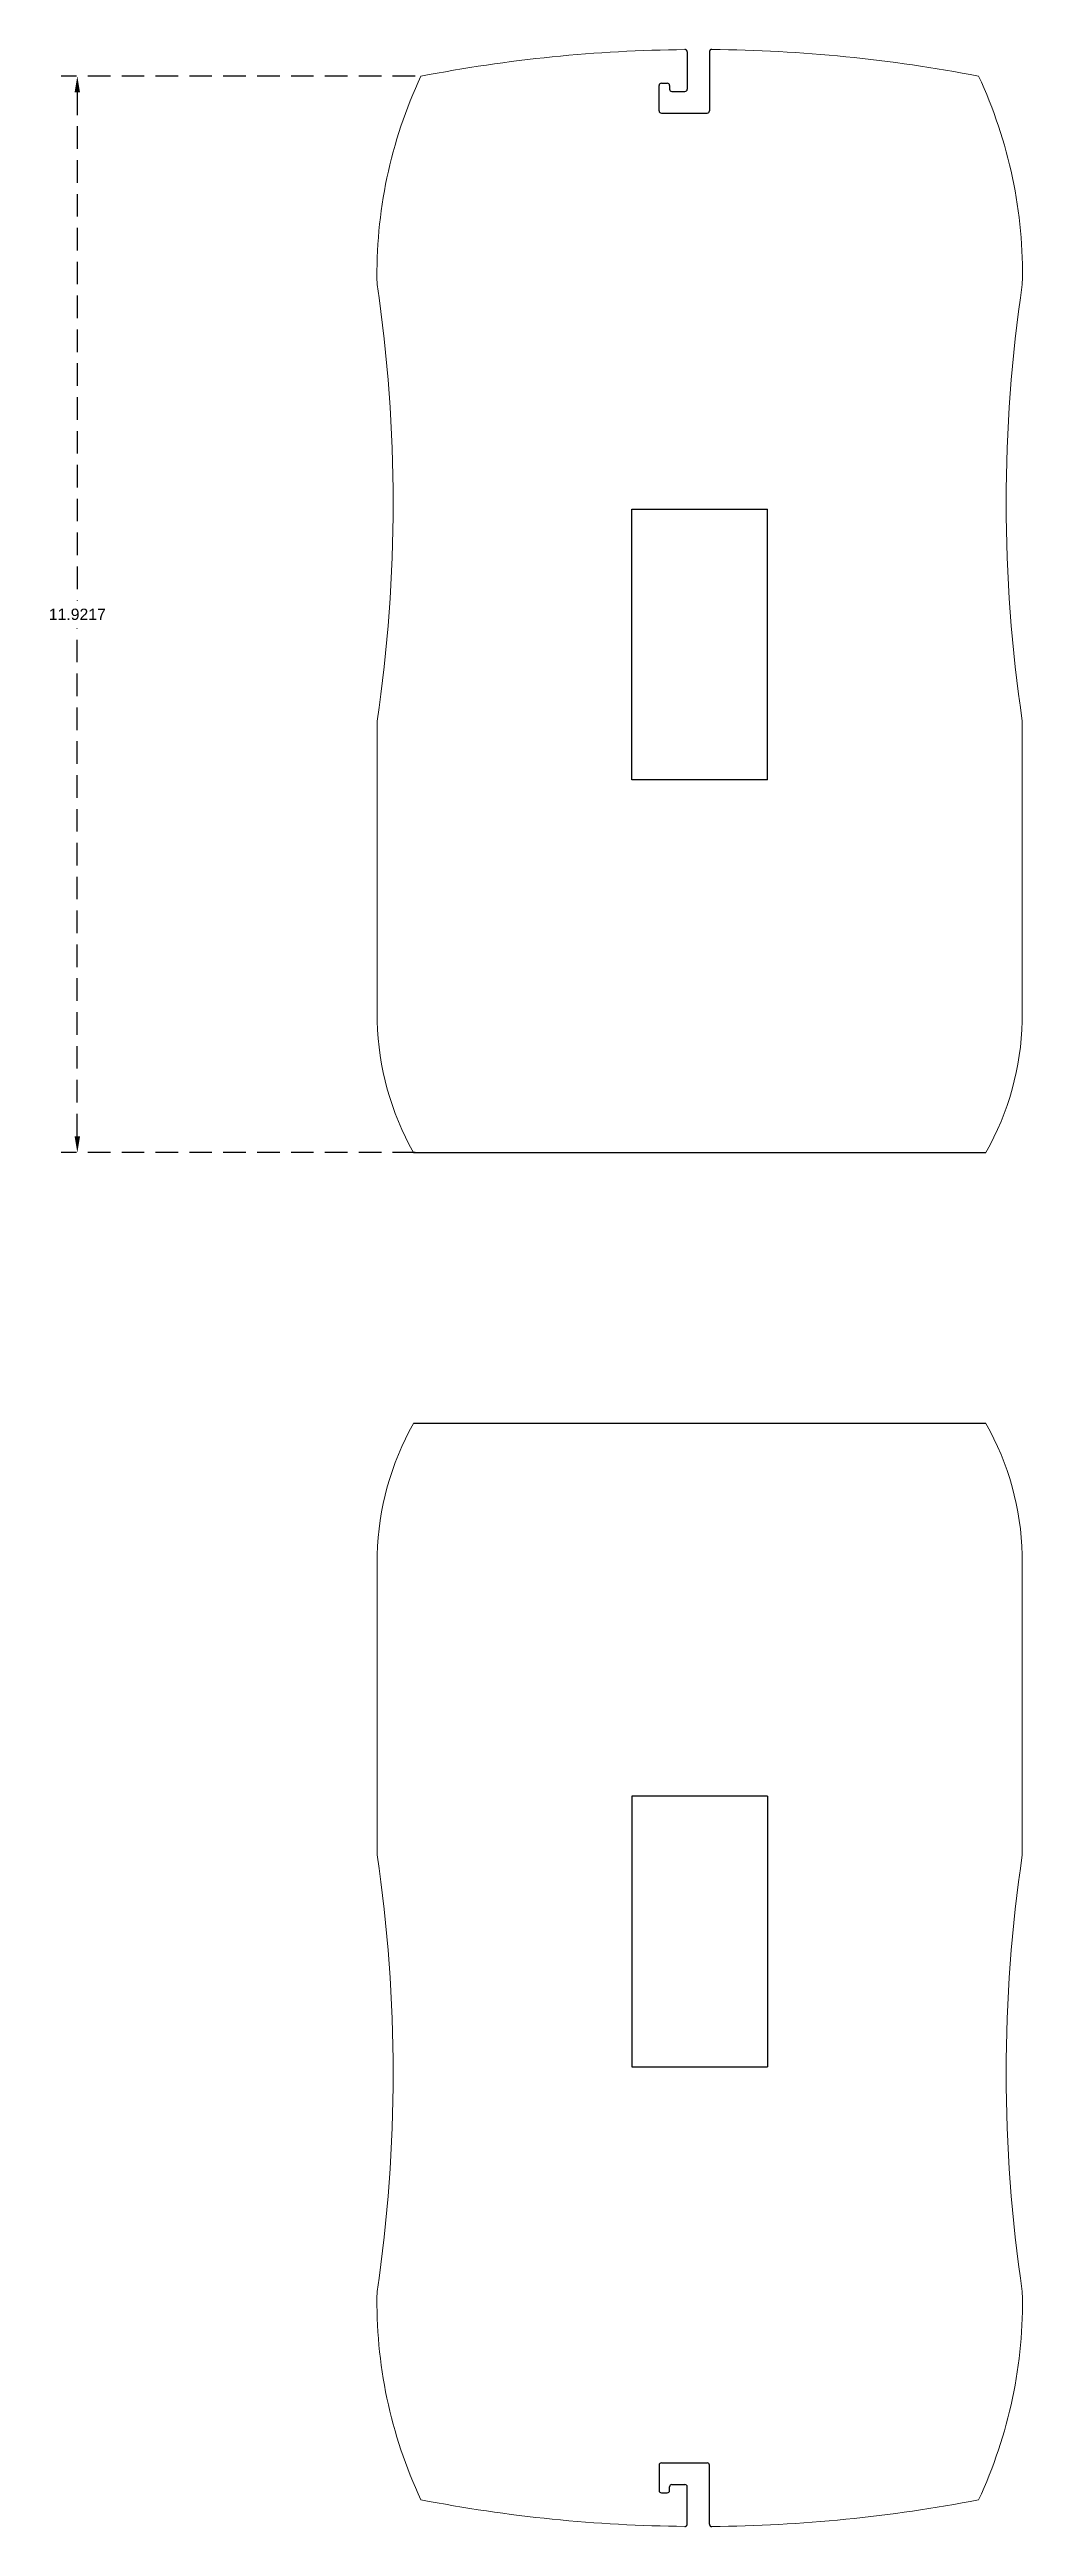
# Model space of a CAD drawing. Header units: inches. Extents: x 5 to 559, y 1 to 314.
# Drawn here: x 275.66 to 286.43, y 32.54 to 59.97 of the extents above; entities that cross this region are included whole.
import ezdxf

# ---------------------------------------------------------------- set-up
doc = ezdxf.new("R2010")
doc.units = ezdxf.units.IN
doc.header["$MEASUREMENT"] = 0
doc.linetypes.add('HIDDEN', pattern=[0.375, 0.25, -0.125])
doc.layers.add('cut', color=1, linetype='Continuous')
doc.layers.add('each', color=1, linetype='HIDDEN')
doc.layers.add('Laser cut', color=1, linetype='Continuous', lineweight=5)
doc.styles.get("Standard").update_dxf_attribs({"font": 'arial.ttf'})
doc.dimstyles.get("Standard").update_dxf_attribs({"dimtxt": 0.125, "dimasz": 0.18, "dimexe": 0.18, "dimexo": 0.0625, "dimgap": 0.09, "dimtad": 0, "dimtih": 1, "dimtoh": 1, "dimdec": 4, "dimzin": 0, "dimdsep": 46, "dimtxsty": 'Standard', "dimcen": 0.09, "dimadec": 0, "dimazin": 0, "dimtfac": 1, "dimtdec": 4, "dimtofl": 0, "dimtmove": 0, "dimatfit": 3, "dimfxl": 1, "dimtolj": 1, "dimtzin": 0, "dimarcsym": 0})

msp = doc.modelspace()

# ---------------------------------------------------------------- blocks, each defined once
blk = doc.blocks.new('*D83')
at = {"layer": 'Defpoints', "color": 0, "transparency": 16777216}
for p in [(279.773, 59.675), (275.97, 47.753), (279.773, 47.753)]:
    blk.add_point(p, dxfattribs=at)
at = {"layer": 'each', "color": 0, "lineweight": -2, "transparency": 16777216}
for p, q in [((279.711, 59.675), (275.79, 59.675)), ((275.97, 59.495), (275.97, 53.868)), ((275.97, 47.933), (275.97, 53.56)), ((279.711, 47.753), (275.79, 47.753))]:
    blk.add_line(p, q, dxfattribs=at)
at = {"layer": 'each', "color": 0, "transparency": 16777216}
for points in [[(275.94, 59.495), (276, 59.495), (275.97, 59.675)], [(275.94, 47.933), (276, 47.933), (275.97, 47.753)]]:
    blk.add_solid(points, dxfattribs=at)
at = {"layer": 'each', "color": 0, "transparency": 16777216, "insert": (275.97, 53.714), "char_height": 0.125, "attachment_point": 5}
blk.add_mtext('\\A1;11.9217', dxfattribs=at)

# ---------------------------------------------------------------- dimensions: what is measured, and where the dimension line sits
at = {"layer": 'each'}
dim = msp.add_aligned_dim(p1=(279.77341, 59.67481), p2=(279.77341, 47.75314), distance=-3.80313, dimstyle='Standard', dxfattribs=at)
dim.commit()
dim.dimension.update_dxf_attribs({"geometry": '*D83', "text_midpoint": (275.97028, 53.71397)})

# ---------------------------------------------------------------- linework, layer by layer
at = {"layer": 'cut'}
for p, q in [((282.72264, 59.94479), (282.72264, 59.53105)), ((282.9679, 59.94507), (282.9679, 59.29033)), ((282.41096, 59.38467), (282.41096, 59.57189)), ((282.41096, 59.29033), (282.41096, 59.57189)), ((282.43596, 59.59689), (282.50185, 59.59689)), ((282.43596, 59.59689), (282.50185, 59.59689)), ((282.52685, 59.57189), (282.52685, 59.53105)), ((282.52685, 59.57189), (282.52685, 59.53105)), ((282.43596, 59.26533), (282.9429, 59.26533)), ((282.55185, 59.50605), (282.69764, 59.50605)), ((282.55185, 59.50605), (282.69764, 59.50605)), ((279.69122, 47.75314), (286.02997, 47.75314)), ((286.02997, 44.75314), (279.69122, 44.75314)), ((282.41096, 33.21594), (282.41096, 32.93438)), ((282.43596, 33.24094), (282.9429, 33.24094)), ((282.9679, 32.56121), (282.9679, 33.21594)), ((282.41096, 33.12161), (282.41096, 32.93438)), ((282.52685, 32.93438), (282.52685, 32.97523)), ((282.52685, 32.93438), (282.52685, 32.97523)), ((282.55185, 33.00023), (282.69764, 33.00023)), ((282.55185, 33.00023), (282.69764, 33.00023)), ((282.72264, 32.56149), (282.72264, 32.97523)), ((282.43596, 32.90938), (282.50185, 32.90938)), ((282.43596, 32.90938), (282.50185, 32.90938))]:
    msp.add_line(p, q, dxfattribs=at)
for centre, start, end in [((282.43596, 59.57189), 90, 180), ((282.43596, 59.57189), 90, 180), ((282.50185, 59.57189), 0, 90), ((282.50185, 59.57189), 0, 90), ((282.43596, 59.29033), 180, 270), ((282.55185, 59.53105), 180, 270), ((282.55185, 59.53105), 180, 270), ((282.69764, 59.53105), 270, 0), ((282.69764, 59.53105), 270, 0), ((282.9429, 59.29033), 270, 0), ((282.43596, 33.21594), 90, 180), ((282.9429, 33.21594), 0, 90), ((282.43596, 32.93438), 180, 270), ((282.43596, 32.93438), 180, 270), ((282.50185, 32.93438), 270, 0), ((282.50185, 32.93438), 270, 0), ((282.55185, 32.97523), 90, 180), ((282.55185, 32.97523), 90, 180), ((282.69764, 32.97523), 360, 90), ((282.69764, 32.97523), 360, 90)]:
    msp.add_arc(centre, 0.025, start, end, dxfattribs=at)
at = {"layer": 'Defpoints'}
for p, q in [((282.1106, 51.88065), (282.1106, 54.88065)), ((282.1106, 54.88065), (283.6106, 54.88065)), ((282.1106, 51.88065), (282.1106, 54.88065)), ((282.1106, 54.88065), (283.6106, 54.88065)), ((283.6106, 51.88065), (283.6106, 54.88065)), ((283.6106, 51.88065), (283.6106, 54.88065)), ((283.6106, 51.88065), (282.1106, 51.88065)), ((283.6106, 51.88065), (282.1106, 51.88065)), ((283.6106, 40.62562), (282.1106, 40.62562)), ((282.1106, 40.62562), (282.1106, 37.62562)), ((283.6106, 40.62562), (282.1106, 40.62562)), ((282.1106, 40.62562), (282.1106, 37.62562)), ((283.6106, 40.62562), (283.6106, 37.62562)), ((283.6106, 40.62562), (283.6106, 37.62562)), ((282.1106, 37.62562), (283.6106, 37.62562)), ((282.1106, 37.62562), (283.6106, 37.62562))]:
    msp.add_line(p, q, dxfattribs=at)
at = {"layer": 'each'}
for centre, start, end in [((282.69764, 59.94479), 0, 90.575184), ((282.9929, 59.94507), 89.533012, 180), ((282.69764, 32.56149), 269.424816, 0), ((282.9929, 32.56121), 180, 270.466988)]:
    msp.add_arc(centre, 0.025, start, end, dxfattribs=at)
at = {"layer": 'Laser cut'}
for p, q in [((279.28893, 52.5307), (279.28893, 49.2072)), ((286.43227, 52.5307), (286.43227, 49.2072)), ((279.28893, 39.97558), (279.28893, 43.29908)), ((286.43227, 39.97558), (286.43227, 43.29908))]:
    msp.add_line(p, q, dxfattribs=at)
for centre, radius, start, end in [((282.8606, 43.71255), 16.25805, 90.575184, 100.946177), ((282.8606, 43.71255), 16.25805, 79.053823, 89.533012), ((284.45704, 57.48691), 5.16945, 154.961009, 181.308152), ((281.26416, 57.48691), 5.16945, 358.691848, 25.038991), ((262.98705, 54.9498), 16.4804, 351.559256, 8.440744), ((302.73415, 54.9498), 16.4804, 171.559256, 188.440744), ((282.43753, 49.29563), 3.14984, 181.608905, 209.321287), ((283.28367, 49.29563), 3.14984, 330.678713, 358.391095), ((282.43753, 43.21064), 3.14984, 150.678713, 178.391095), ((283.28367, 43.21064), 3.14984, 1.608905, 29.321287), ((262.98705, 37.55648), 16.4804, 351.559256, 8.440744), ((302.73415, 37.55648), 16.4804, 171.559256, 188.440744), ((284.45704, 35.01936), 5.16945, 178.691848, 205.038991), ((281.26416, 35.01936), 5.16945, 334.961009, 1.308152), ((282.8606, 48.79372), 16.25805, 259.053823, 269.424816), ((282.8606, 48.79372), 16.25805, 270.466988, 280.946177)]:
    msp.add_arc(centre, radius, start, end, dxfattribs=at)

msp.set_redraw_order([(e.dxf.handle, doc.entitydb.next_handle()) for e in msp.query("TEXT MTEXT ATTDEF DIMENSION ARC_DIMENSION")])  # texts and dimensions are drawn at this point

doc.saveas('drawing.dxf')
